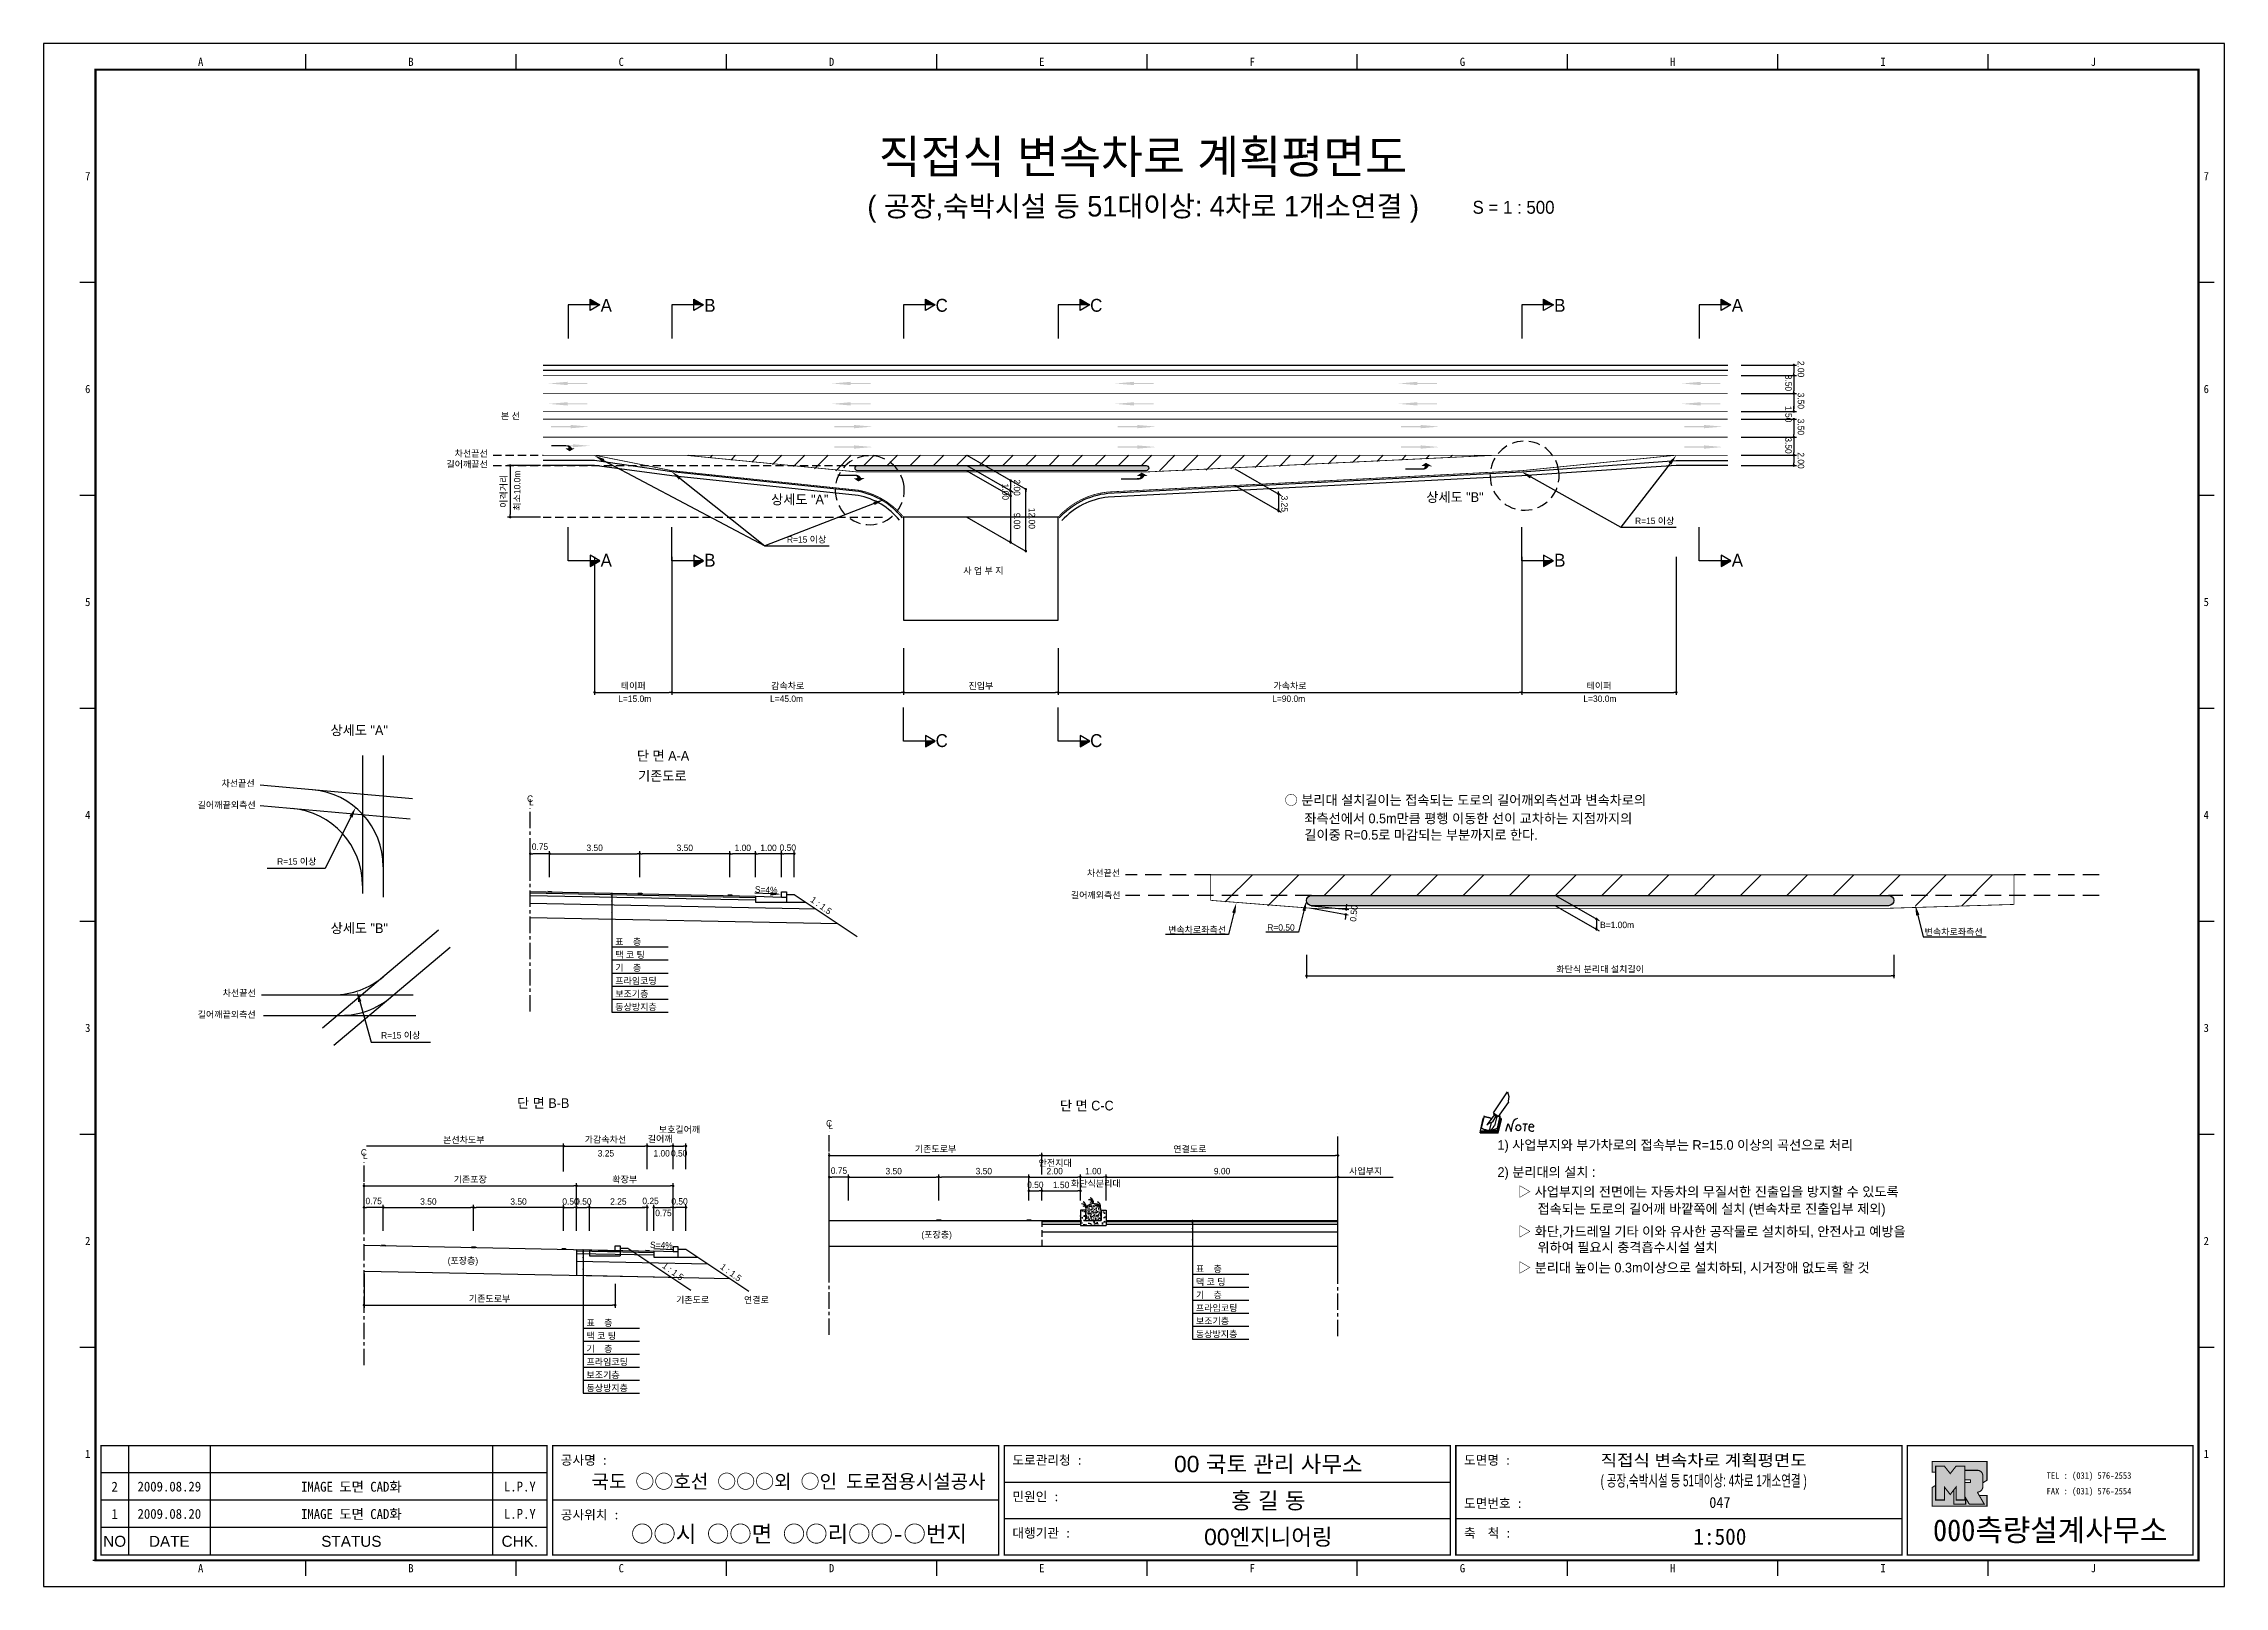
# Model space of a CAD drawing. Header units: millimetres. Extents: x 509 to 932, y 13 to 312.
import ezdxf
from ezdxf.enums import TextEntityAlignment as Align

# ---------------------------------------------------------------- set-up
doc = ezdxf.new("R2010")
doc.units = ezdxf.units.MM
doc.linetypes.add('CENTER', pattern=[50.8, 31.75, -6.35, 6.35, -6.35])
doc.linetypes.add('HIDDEN', pattern=[9.525, 6.35, -3.175])
for name, color, linetype in [('CC-GSTR-0004', 4, 'Continuous'), ('CM-LANE-0030', 30, 'Continuous'), ('CZ-DIMT-0002', 7, 'Continuous'), ('CZ-EXST-0002', 1, 'Continuous'), ('CZ-LIN1-0007', 7, 'Continuous'), ('CZ-LIN2-0003', 3, 'Continuous'), ('CZ-LINE-0001', 7, 'Continuous'), ('CZ-TEXT-BOX0', 7, 'Continuous'), ('TITLE', 7, 'Continuous')]:
    doc.layers.add(name, color=color, linetype=linetype)
doc.styles.add('견고딕', font='arial.ttf')
doc.styles.add('돋움', font='')
doc.styles.add('돋음체', font='')
doc.styles.get('돋움').set_extended_font_data('Dotum')
doc.styles.get('돋음체').set_extended_font_data('DotumChe')

msp = doc.modelspace()

# ---------------------------------------------------------------- texts
at = {"layer": 'CZ-DIMT-0002', "style": '돋움'}
for s, height, p in [('A', 2.5, (617.84, 261.69)), ('B', 2.5, (637.96, 261.69)), ('C', 2.5, (682.96, 261.69)), ('C', 2.5, (712.96, 261.69)), ('B', 2.5, (802.96, 261.69)), ('A', 2.5, (837.43, 261.69)), ('본 선', 1.25, (599.23, 240.23)), ('차선끝선', 1.25, (591.63, 232.94)), ('길어깨끝선', 1.25, (590.84, 230.84)), ('상세도 "A"', 1.875, (655.41, 224.01)), ('상세도 "B"', 1.875, (782.6, 224.47)), ('R=15 이상', 1.25, (821.38, 219.86)), ('R=15 이상', 1.25, (656.73, 216.26)), ('A', 2.5, (617.84, 212.23)), ('B', 2.5, (637.96, 212.23)), ('B', 2.5, (802.96, 212.23)), ('A', 2.5, (837.43, 212.23)), ('사 업 부 지', 1.25, (691.06, 210.19)), ('L=15.0m', 1.25, (623.37, 185.35)), ('L=45.0m', 1.25, (652.84, 185.35)), ('L=90.0m', 1.25, (750.32, 185.35)), ('L=30.0m', 1.25, (810.74, 185.35)), ('C', 2.5, (682.96, 177.22)), ('C', 2.5, (712.96, 177.22)), ('차선끝선', 1.25, (546.37, 168.92)), ('길어깨끝외측선', 1.25, (544.14, 164.72)), ('C', 1.25, (603.05, 165.95)), ('L', 1.25, (603.31, 165.29)), ('R=15 이상', 1.25, (557.75, 153.77)), ('차선끝선', 1.25, (714.38, 151.52)), ('차선끝선', 1.25, (546.6, 128.24)), ('길어깨끝외측선', 1.25, (544.15, 124.06)), ('R=15 이상', 1.25, (577.94, 120.03)), ('C', 1.25, (661.1, 102.95)), ('L', 1.25, (661.37, 102.55)), ('C', 1.25, (570.78, 97.31)), ('L', 1.25, (571.04, 96.66))]:
    msp.add_text(s, height=height, dxfattribs=at).set_placement(p, align=Align.MIDDLE_CENTER)
for s, rotation, p in [('2.00', 270, (849.15, 250.91)), ('3.50', 270, (846.72, 248.22)), ('1.50', 270, (846.72, 242.16)), ('3.50', 270, (849.15, 244.75)), ('3.50', 270, (849.15, 239.69)), ('3.50', 270, (846.72, 236.08)), ('2.00', 270, (849.15, 233.16)), ('최소10.0m', 90, (601.17, 221.84))]:
    msp.add_text(s, height=1.25, rotation=rotation, dxfattribs=at).set_placement(p)
for s, p in [('○ 분리대 설치길이는 접속되는 도로의 길어깨외측선과 변속차로의', (749.52, 165.68)), ('좌측선에서 0.5m만큼 평행 이동한 선이 교차하는 지점까지의', (753.37, 162.12)), ('길이중 R=0.5로 마감되는 부분까지로 한다.', (753.37, 158.93)), ('1) 사업부지와 부가차로의 접속부는 R=15.0 이상의 곡선으로 처리', (790.86, 98.75)), ('2) 분리대의 설치 :', (790.86, 93.49)), ('▷ 사업부지의 전면에는 자동차의 무질서한 진출입을 방지할 수 있도록', (794.84, 89.69)), ('접속되는 도로의 길어깨 바깥쪽에 설치 (변속차로 진출입부 제외)', (798.62, 86.36)), ('▷ 화단,가드레일 기타 이와 유사한 공작물로 설치하되, 안전사고 예방을', (794.84, 81.96)), ('위하여 필요시 충격흡수시설 설치', (798.62, 78.89)), ('▷ 분리대 높이는 0.3m이상으로 설치하되, 시거장애 없도록 할 것', (794.84, 74.95))]:
    msp.add_text(s, height=1.875, dxfattribs=at).set_placement(p, align=Align.MIDDLE_LEFT)
for s, rotation, p in [('S=4%', 357.7094, (648.89, 148.27)), ('1 : 1.5', 323.8881, (659.55, 145.23)), ('S=4%', 357.7094, (628.55, 79.31)), ('1 : 1.5', 323.8881, (630.79, 74.22)), ('1 : 1.5', 323.8881, (642.04, 74.02))]:
    msp.add_text(s, height=1.25, rotation=rotation, dxfattribs=at).set_placement(p, align=Align.MIDDLE_CENTER)
for s, p in [('길어깨외측선', (708.03, 146.61)), ('변속차로좌측선', (726.91, 139.89)), ('R=0.50', (746.17, 140.33)), ('B=1.00m', (810.78, 140.83)), ('변속차로좌측선', (873.78, 139.48)), ('표    층', (619.59, 137.57)), ('택 코 팅', (619.59, 135.04)), ('프라임코팅', (619.59, 129.97)), ('기    층', (619.59, 132.5)), ('보조기층', (619.59, 127.44)), ('동상방지층', (619.59, 124.91)), ('3.25', (616.19, 96.51)), ('1.00', (627, 96.51)), ('0.50', (630.4, 96.51)), ('안전지대', (701.77, 94.62)), ('사업부지', (762.05, 93.05)), ('화단식분리대', (708.04, 90.65)), ('(포장층)', (679.02, 80.74)), ('(포장층)', (587.05, 75.67)), ('표    층', (732.31, 74.08)), ('택 코 팅', (732.31, 71.55)), ('기존도로', (631.39, 68.07)), ('연결로', (644.58, 68.07)), ('프라임코팅', (732.31, 66.49)), ('기    층', (732.31, 69.02)), ('표    층', (614, 63.62)), ('보조기층', (732.31, 63.96)), ('기    층', (614, 58.56)), ('택 코 팅', (614, 61.09)), ('동상방지층', (732.31, 61.43)), ('프라임코팅', (614, 56.03)), ('보조기층', (614, 53.49)), ('동상방지층', (614, 50.96))]:
    msp.add_text(s, height=1.25, dxfattribs=at).set_placement(p)
at = {"layer": 'CZ-DIMT-0002', "char_height": 1.25, "attachment_point": 5, "style": '돋움'}
for s, insert, rotation in [('1.00', (695.32, 225.5), 270), ('\\A1;2.00', (697.58, 226.31), 270), ('3.25', (749.51, 223.18), 270), ('9.00', (697.58, 219.83), 270), ('12.00', (700.47, 220.34), 270), ('\\A1;0.50', (762.97, 143.68), 84.0289)]:
    msp.add_mtext(s, dxfattribs=dict(at, insert=insert, rotation=rotation))
at = {"layer": 'CZ-DIMT-0002', "insert": (590.19, 99.69), "char_height": 1.25, "attachment_point": 5, "style": '돋움'}
msp.add_mtext('본선차도부', dxfattribs=at)
at = {"layer": 'CZ-LINE-0001', "insert": (597.99, 225.6), "char_height": 1.25, "attachment_point": 5, "rotation": 90, "style": '돋움'}
msp.add_mtext('\\A1;이격거리', dxfattribs=at)
at = {"layer": 'CZ-LINE-0001', "char_height": 1.25, "attachment_point": 5, "style": '돋움'}
for s, insert in [('\\A1;테이퍼', (623.07, 187.78)), ('\\A1;감속차로', (653.07, 187.78)), ('\\A1;진입부', (690.57, 187.77)), ('\\A1;가속차로', (750.57, 187.78)), ('\\A1;테이퍼', (810.57, 187.78)), ('\\A1;0.75', (604.97, 156.63)), ('\\A1;3.50', (615.59, 156.41)), ('\\A1;3.50', (633.09, 156.41)), ('\\A1;1.00', (644.34, 156.41)), ('\\A1;1.00', (649.34, 156.41)), ('\\A1;0.50', (653.09, 156.43)), ('\\A1;화단식 분리대 설치길이', (810.79, 132.79)), ('\\A1;보호길어깨', (632.06, 101.67)), ('\\A1;가감속차선', (617.69, 99.75)), ('\\A1;길어깨', (628.31, 99.87)), ('\\A1;기존도로부', (681.77, 97.9)), ('\\A1;연결도로', (731.14, 97.89)), ('\\A1;0.75', (663.02, 93.77)), ('\\A1;3.50', (673.64, 93.67)), ('\\A1;3.50', (691.14, 93.67)), ('\\A1;2.00', (704.89, 93.67)), ('\\A1;1.00', (712.39, 93.67)), ('\\A1;9.00', (737.39, 93.67)), ('\\A1;기존포장', (591.44, 92)), ('\\A1;확장부', (621.44, 92)), ('\\A1;0.50', (701.14, 91.01)), ('\\A1;1.50', (706.14, 90.99)), ('\\A1;0.75', (572.69, 87.87)), ('\\A1;3.50', (583.31, 87.77)), ('\\A1;3.50', (600.81, 87.77)), ('\\A1;0.50', (610.9, 87.78)), ('\\A1;0.50', (613.4, 87.78)), ('\\A1;2.25', (620.19, 87.77)), ('\\A1;0.25', (626.44, 87.88)), ('\\A1;0.75', (628.94, 85.55)), ('\\A1;0.50', (632.06, 87.8)), ('\\A1;기존도로부', (595.19, 68.86))]:
    msp.add_mtext(s, dxfattribs=dict(at, insert=insert))
at = {"layer": 'CZ-TEXT-BOX0', "style": '돋움'}
for s, p in [('상세도 "A"', (569.88, 179.23)), ('단 면 A-A', (628.87, 174.27)), ('기존도로', (628.73, 170.37)), ('상세도 "B"', (569.9, 140.81)), ('단 면 B-B', (605.6, 106.88)), ('단 면 C-C', (711.13, 106.39))]:
    msp.add_text(s, height=1.875, dxfattribs=at).set_placement(p, align=Align.MIDDLE_CENTER)
at = {"layer": 'TITLE', "color": 3, "linetype": 'Continuous', "style": '돋음체'}
for s, p in [('A', (539.1, 308.94)), ('B', (579.93, 308.94)), ('C', (620.75, 308.94)), ('D', (661.58, 308.94)), ('E', (702.4, 308.94)), ('F', (743.23, 308.94)), ('G', (784.05, 308.94)), ('H', (824.88, 308.94)), ('I', (865.7, 308.94)), ('J', (906.53, 308.94)), ('7', (517.18, 286.77)), ('7', (928.45, 286.77)), ('6', (517.18, 245.44)), ('6', (928.45, 245.44)), ('5', (517.18, 204.11)), ('5', (928.45, 204.11)), ('4', (517.18, 162.79)), ('4', (928.45, 162.79)), ('3', (517.18, 121.46)), ('3', (928.45, 121.46)), ('2', (517.18, 80.13)), ('2', (928.45, 80.13)), ('1', (517.18, 38.8)), ('1', (928.45, 38.8)), ('A', (539.1, 16.62)), ('B', (579.93, 16.62)), ('C', (620.75, 16.62)), ('D', (661.58, 16.62)), ('E', (702.4, 16.62)), ('F', (743.23, 16.62)), ('G', (784.05, 16.62)), ('H', (824.88, 16.62)), ('I', (865.7, 16.62)), ('J', (906.53, 16.62))]:
    msp.add_text(s, height=1.59, dxfattribs=at).set_placement(p, align=Align.MIDDLE)
at = {"layer": 'TITLE', "style": '돋움'}
for s, height, p in [('직접식 변속차로 계획평면도', 6.5, (722.03, 290.55)), ('( 공장,숙박시설 등 51대이상: 4차로 1개소연결 )', 4, (722.07, 280.93))]:
    msp.add_text(s, height=height, dxfattribs=at).set_placement(p, align=Align.MIDDLE_CENTER)
msp.add_text('S = 1 : 500', height=2.5, dxfattribs=at).set_placement((786.02, 280.71), align=Align.MIDDLE_LEFT)
at = {"layer": 'TITLE', "style": '돋음체'}
for s, p in [('공사명 : ', (609.02, 36.7)), ('도로관리청 :', (696.69, 36.7)), ('도면명 :', (784.36, 36.7)), ('민원인 :', (696.69, 29.62)), ('도면번호 :', (784.36, 28.31)), ('공사위치 :', (609.02, 26.09)), ('대행기관 :', (696.69, 22.55)), ('축  척 :', (784.36, 22.55))]:
    msp.add_text(s, height=1.804, dxfattribs=at).set_placement(p)
at = {"layer": 'TITLE', "color": 7, "linetype": 'Continuous'}
for s, height, style, p in [('00 국토 관리 사무소', 3.1832, '견고딕', (746.36, 36.87)), ('국도 ○○호선 ○○○외 ○인 도로점용시설공사', 2.7, '돋음체', (653.23, 33.49)), ('홍 길 동', 3.183, '견고딕', (746.36, 29.8)), ('○○시 ○○면 ○○리○○-○번지', 3.1832, '돋음체', (655.26, 23.32)), ('00엔지니어링', 3.183, '견고딕', (746.36, 22.73))]:
    msp.add_text(s, height=height, dxfattribs=dict(at, style=style)).set_placement(p, align=Align.MIDDLE)
at = {"layer": 'TITLE', "style": '돋움'}
for s, width, p, p2 in [('직접식 변속차로 계획평면도', 1.010039, (810.89, 36.45), (850.89, 36.45)), ('( 공장,숙박시설 등 51대이상: 4차로 1개소연결 )', 0.586912, (810.89, 32.49), (850.89, 32.49))]:
    msp.add_text(s, height=2.25, dxfattribs=dict(at, width=width)).set_placement(p, p2, align=Align.FIT)
at = {"layer": 'TITLE', "color": 180, "style": '돋음체'}
for s, p in [('TEL : (031) 576-2553', (897.46, 33.97)), ('FAX : (031) 576-2554', (897.46, 30.94))]:
    msp.add_text(s, height=1.2733, dxfattribs=at).set_placement(p)
at = {"layer": 'TITLE', "color": 1, "linetype": 'Continuous', "style": '돋음체'}
msp.add_text('2', height=1.91, dxfattribs=at).set_placement((522.41, 32.45), align=Align.MIDDLE)
at = {"layer": 'TITLE', "linetype": 'Continuous'}
for s, height, style, p in [('2009.08.29', 1.91, '돋음체', (533.02, 32.45)), ('L.P.Y', 1.91, '돋음체', (601.06, 32.45)), ('047', 2.122, '돋음체', (834.03, 29.37)), ('1', 1.91, '돋음체', (522.41, 27.15)), ('2009.08.20', 1.91, '돋음체', (533.02, 27.15)), ('L.P.Y', 1.91, '돋음체', (601.06, 27.15)), ('NO', 2.122, '견고딕', (522.41, 21.84)), ('DATE', 2.122, '견고딕', (533.02, 21.84)), ('STATUS', 2.122, '견고딕', (568.36, 21.84)), ('CHK.', 2.122, '견고딕', (601.06, 21.84)), ('1:500', 3.183, '돋음체', (834.03, 22.73))]:
    msp.add_text(s, height=height, dxfattribs=dict(at, style=style)).set_placement(p, align=Align.MIDDLE)
at = {"layer": 'TITLE', "style": '돋음체'}
for p in [(568.36, 32.45), (568.36, 27.15)]:
    msp.add_text('IMAGE 도면 CAD화', height=1.9099, dxfattribs=at).set_placement(p, align=Align.MIDDLE)
at = {"layer": 'TITLE', "color": 180, "style": '돋음체'}
msp.add_text('000측량설계사무소', height=4.244, dxfattribs=at).set_placement((898.16, 21.88), align=Align.CENTER)

# ---------------------------------------------------------------- blocks, each defined once
blk = doc.blocks.new('note')
for p, q in [((0.85, 3.5), (3.53, 7.57)), ((1.8, 2.79), (3.74, 5.46)), ((3.53, 7.57), (3.8, 6.64)), ((3.8, 6.64), (3.69, 5.72)), ((3.69, 5.72), (3.74, 5.46)), ((-1.24, 2.36), (-1.77, 0)), ((-1.77, 0), (1.77, 0)), ((-1.77, 0), (-1.77, -0.3)), ((-1.53, 0.52), (-1.55, 0.54)), ((-1.01, 2.9), (-1.53, 0.52)), ((-1.48, 0.48), (-1.53, 0.52)), ((-1.43, 0.44), (-1.48, 0.48)), ((-1.38, 0.41), (-1.43, 0.44)), ((-1.33, 0.4), (-1.38, 0.41)), ((-1.27, 0.37), (-1.33, 0.4)), ((-1.22, 0.35), (-1.27, 0.37)), ((-1.13, 2.36), (-1.24, 2.36)), ((-1.17, 0.33), (-1.22, 0.35)), ((-1.12, 0.32), (-1.17, 0.33)), ((-1.02, 0.25), (-1.12, 0.32)), ((-0.97, 0.22), (-1.02, 0.25)), ((-1, 2.9), (-1.01, 2.9)), ((-0.98, 2.85), (-1, 2.9)), ((-0.95, 2.8), (-0.98, 2.85)), ((-0.93, 0.21), (-0.97, 0.22)), ((-0.9, 2.75), (-0.95, 2.8)), ((-0.88, 0.19), (-0.93, 0.21)), ((-0.85, 2.72), (-0.9, 2.75)), ((-0.8, 0.18), (-0.88, 0.19)), ((-0.79, 2.69), (-0.85, 2.72)), ((-0.75, 0.17), (-0.8, 0.18)), ((-0.74, 2.68), (-0.79, 2.69)), ((-0.7, 0.16), (-0.75, 0.17)), ((-0.69, 2.65), (-0.74, 2.68)), ((-0.64, 0.15), (-0.7, 0.16)), ((-0.64, 2.65), (-0.69, 2.65)), ((-0.59, 2.63), (-0.64, 2.65)), ((-0.58, 0.14), (-0.64, 0.15)), ((-0.54, 2.62), (-0.59, 2.63)), ((-0.53, 0.13), (-0.58, 0.14)), ((-0.48, 2.61), (-0.54, 2.62)), ((-0.48, 0.12), (-0.53, 0.13)), ((-0.43, 2.61), (-0.48, 2.61)), ((-0.43, 0.11), (-0.48, 0.12)), ((0.75, 2.77), (-0.46, 1.16)), ((0.37, 2.24), (-0.46, 1.16)), ((-0.46, 1.16), (-0.08, 1.47)), ((-0.38, 2.59), (-0.43, 2.61)), ((-0.38, 0.08), (-0.43, 0.11)), ((-0.33, 2.59), (-0.38, 2.59)), ((-0.29, 0.06), (-0.38, 0.08)), ((-0.27, 2.58), (-0.33, 2.59)), ((-0.23, 0.05), (-0.29, 0.06)), ((-0.22, 2.57), (-0.27, 2.58)), ((-0.16, 0.04), (-0.23, 0.05)), ((-0.17, 2.56), (-0.22, 2.57)), ((-0.12, 2.55), (-0.17, 2.56)), ((-0.11, 0.03), (-0.16, 0.04)), ((-0.07, 2.53), (-0.12, 2.55)), ((-0.04, 0.02), (-0.11, 0.03)), ((-0.08, 1.47), (0.72, 1.75)), ((-0.01, 2.51), (-0.07, 2.53)), ((-0.05, -0.3), (-0.05, 0)), ((0, 0), (-0.04, 0.02)), ((0.04, 2.5), (-0.01, 2.51)), ((0.37, 1.63), (0, 0)), ((0, 0), (1.6, 0.53)), ((0, 0), (1.65, 0.18)), ((0, 0.01), (0.06, 0.04)), ((0, -0.3), (0, 0)), ((0.09, 2.48), (0.04, 2.5)), ((0.05, -0.3), (0.05, 0)), ((0.06, 0.04), (0.11, 0.07)), ((0.14, 2.48), (0.09, 2.48)), ((0.11, 0.07), (0.16, 0.09)), ((0.2, 2.47), (0.14, 2.48)), ((0.16, 0.09), (0.21, 0.12)), ((0.26, 2.43), (0.18, 2.46)), ((0.21, 0.12), (0.27, 0.14)), ((0.34, 2.4), (0.26, 2.43)), ((0.27, 0.14), (0.36, 0.19)), ((0.45, 2.37), (0.34, 2.4)), ((0.36, 0.19), (0.41, 0.22)), ((0.41, 0.22), (0.46, 0.27)), ((0.46, 0.27), (0.51, 0.3)), ((0.51, 0.3), (0.56, 0.34)), ((0.56, 0.34), (0.6, 0.4)), ((0.6, 0.4), (0.64, 0.45)), ((0.64, 0.45), (0.67, 0.51)), ((0.67, 0.51), (0.74, 0.58)), ((0.72, 1.75), (1.16, 2.53)), ((0.74, 0.58), (0.79, 0.63)), ((1, 3.1), (0.75, 2.77)), ((0.79, 0.63), (0.83, 0.68)), ((0.83, 0.68), (0.86, 0.73)), ((0.85, 3.5), (1.8, 2.79)), ((1, 3.4), (0.85, 3.21)), ((0.85, 3.21), (1.52, 2.71)), ((0.86, 0.73), (0.89, 0.79)), ((0.89, 0.84), (0.92, 0.89)), ((0.89, 0.79), (0.89, 0.84)), ((0.92, 0.89), (0.96, 0.95)), ((0.96, 0.95), (1.01, 0.97)), ((1.47, 2.74), (1.01, 0.97)), ((1.16, 2.53), (1.37, 2.82)), ((2.13, 2.84), (1.44, 2.63)), ((1.52, 2.71), (1.66, 2.9)), ((1.6, 0.53), (2.13, 2.84)), ((1.65, 0.18), (2.19, 2.48)), ((1.77, 0), (2.3, 2.36)), ((1.77, -0.3), (2.3, 2.07)), ((1.77, -0.38), (2.3, 1.99)), ((1.77, -0.44), (2.3, 1.93)), ((1.77, 0), (1.77, -0.3)), ((2.19, 2.48), (2.04, 2.47)), ((2.3, 2.36), (2.16, 2.36)), ((2.3, 2.36), (2.3, 2.07)), ((3.21, -0.08), (3.68, 1.4)), ((3.68, 1.4), (4.26, -0.14)), ((4.26, -0.14), (4.56, 1.44)), ((6.55, 1.34), (7.46, 1.34)), ((7.01, 1.34), (6.87, -0.11)), ((7.71, 0.77), (7.71, 0.55)), ((7.71, 0.77), (8.67, 0.77)), ((-1.77, -0.3), (1.77, -0.3)), ((-1.77, -0.43), (-1.77, -0.3)), ((-1.77, -0.37), (1.77, -0.37)), ((-1.77, -0.43), (1.77, -0.43))]:
    blk.add_line(p, q)
for centre, major_axis, start_param, end_param in [((0.4, 2.31), (0.0702, 0.0702), 3.283946, 6.425539), ((5.68, 1.23), (-0.806, 0.806), -0.591174, 0.597824), ((5.66, 0.58), (-0.378, 0.378), 3.926991, 10.210176), ((8.3, 0.49), (0.422, 0.422), 2.265602, 4.634911), ((8.19, 0.77), (-0.342, 0.342), 3.926991, 7.068583)]:
    blk.add_ellipse(centre, major_axis=major_axis, ratio=1, start_param=start_param, end_param=end_param)
blk = doc.blocks.new('_Dot')
at = {"color": 0, "linetype": 'ByBlock', "lineweight": -2}
blk.add_line((-0.5, 0), (-1, 0), dxfattribs=at)
at = {"color": 0, "linetype": 'ByBlock', "const_width": 0.5}
blk.add_lwpolyline([(-0.25, 0, 1), (0.25, 0, 1)], format="xyb", close=True, dxfattribs=at)

# ---------------------------------------------------------------- hatches: boundary and pattern name
at = {"layer": 'CM-LANE-0030'}
h = msp.add_hatch(dxfattribs=at)
h.set_pattern_fill('ANSI31', color=256, style=0)
h.set_pattern_definition([(45, (510.317, 472.6646), (-2.245064, 2.245064), [])])
h.paths.add_polyline_path([(790.63, 232.6), (633.13, 232.6), (661.81, 229.6), (666.64, 229.6, -1), (666.64, 230.6), (722.65, 230.6, -1), (722.65, 229.6), (732.38, 229.6)])
at = {"layer": 'CZ-EXST-0002'}
h = msp.add_hatch(dxfattribs=at)
h.set_pattern_fill('AR-CONC', color=256, scale=0.01, style=0)
h.set_pattern_definition([(50, (-398.2255, 3566.9649), (1.8218467, -0.15939086), [0.1905, -2.0955]), (355, (-398.2255, 3566.9649), (-0.3524283, 1.9105664), [0.1524, -1.6764]), (100.451, (-398.0737, 3566.9516), (1.469425, 1.7511669), [0.1619, -1.7809]), (46.1842, (-398.2255, 3567.4729), (2.7107904, -0.4204233), [0.28575, -3.14325]), (96.6356, (-397.9996, 3567.4379), (2.3740423, 2.4742556), [0.24285, -2.67135]), (351.184, (-398.2255, 3567.473), (2.374046, 2.4742512), [0.2286, -2.5146]), (21, (-397.9715, 3567.3459), (1.5161488, -1.0226552), [0.1905, -2.0955]), (326, (-397.9715, 3567.3459), (0.6180203, 1.8418797), [0.1524, -1.6764]), (71.4514, (-397.8452, 3567.2607), (2.1341649, 0.8192286), [0.1619, -1.7809]), (37.5, (-398.22554, 3566.9649), (0.03088603, 0.84555039), [0, -1.65608, 0, -1.7018, 0, -1.68275]), (7.5, (-398.2255, 3566.9649), (0.66819663, 1.00180575), [0, -0.97028, 0, -1.61798, 0, -0.64135]), (327.5, (-398.79196, 3566.9649), (1.35590595, -0.05728744), [0, -0.635, 0, -1.9812, 0, -2.6289]), (317.5, (-399.046, 3566.9649), (1.4812918, 0.2542649), [0, -0.8255, 0, -1.31572, 0, -1.8669])])
h.paths.add_polyline_path([(714.89, 83.12), (714.89, 86.12), (713.89, 86.12), (713.89, 84.12), (710.89, 84.12), (710.89, 86.12), (709.89, 86.12), (709.89, 83.12)])
h = msp.add_hatch(dxfattribs=at)
h.set_pattern_fill('AR-SAND', color=256, scale=0.01, style=0)
h.set_pattern_definition([(37.5, (-398.22554, 3566.9649), (-0.016000313, 0.489413237), [0, -0.38608, 0, -0.4318, 0, -0.41275]), (7.5, (-398.22554, 3566.9649), (0.44952328, 0.7168251), [0, -0.20828, 0, -0.34798, 0, -0.13335]), (327.5, (-398.53796, 3566.9649), (0.79099237, 0.001437185), [0, -0.127, 0, -0.4572, 0, -0.5969]), (317.5, (-398.53796, 3566.9649), (0.76355645, 0.22292932), [0, -0.0635, 0, -0.29972, 0, -0.3429])])
edge = h.paths.add_edge_path()
edge.add_ellipse((712.39, 86.12), major_axis=(-1.5, 0), ratio=0.829212, start_angle=180, end_angle=360)
edge.add_line((710.89, 86.12), (710.89, 84.12))
edge.add_line((710.89, 84.12), (713.89, 84.12))
edge.add_line((713.89, 84.12), (713.89, 86.12))
at = {"layer": 'CZ-LIN1-0007'}
for points in [[(610.32, 246.85), (610.32, 246.63), (614.14, 246.63), (614.14, 246.42), (610.32, 246.42), (610.32, 246.2), (606.67, 246.52)], [(665.32, 246.85), (665.32, 246.63), (669.14, 246.63), (669.14, 246.42), (665.32, 246.42), (665.32, 246.2), (661.67, 246.52)], [(720.32, 246.85), (720.32, 246.63), (724.14, 246.63), (724.14, 246.42), (720.32, 246.42), (720.32, 246.2), (716.67, 246.52)], [(775.32, 246.85), (775.32, 246.63), (779.14, 246.63), (779.14, 246.42), (775.32, 246.42), (775.32, 246.2), (771.67, 246.52)], [(830.32, 246.85), (830.32, 246.63), (834.14, 246.63), (834.14, 246.42), (830.32, 246.42), (830.32, 246.2), (826.67, 246.52)], [(610.32, 242.89), (610.32, 242.67), (614.14, 242.67), (614.14, 242.46), (610.32, 242.46), (610.32, 242.24), (606.67, 242.57)], [(665.32, 242.89), (665.32, 242.67), (669.14, 242.67), (669.14, 242.46), (665.32, 242.46), (665.32, 242.24), (661.67, 242.57)], [(720.32, 242.89), (720.32, 242.67), (724.14, 242.67), (724.14, 242.46), (720.32, 242.46), (720.32, 242.24), (716.67, 242.57)], [(775.32, 242.89), (775.32, 242.67), (779.14, 242.67), (779.14, 242.46), (775.32, 242.46), (775.32, 242.24), (771.67, 242.57)], [(830.32, 242.89), (830.32, 242.67), (834.14, 242.67), (834.14, 242.46), (830.32, 242.46), (830.32, 242.24), (826.67, 242.57)], [(610.93, 238.47), (610.93, 238.26), (607.1, 238.26), (607.1, 238.04), (610.93, 238.04), (610.93, 237.83), (614.58, 238.15)], [(665.93, 238.47), (665.93, 238.26), (662.1, 238.26), (662.1, 238.04), (665.93, 238.04), (665.93, 237.83), (669.58, 238.15)], [(720.93, 238.47), (720.93, 238.26), (717.1, 238.26), (717.1, 238.04), (720.93, 238.04), (720.93, 237.83), (724.58, 238.15)], [(775.93, 238.47), (775.93, 238.26), (772.1, 238.26), (772.1, 238.04), (775.93, 238.04), (775.93, 237.83), (779.58, 238.15)], [(830.93, 238.47), (830.93, 238.26), (827.1, 238.26), (827.1, 238.04), (830.93, 238.04), (830.93, 237.83), (834.58, 238.15)], [(610.28, 234.55, -0.267976), (611.19, 233.94), (611.75, 233.95), (610.71, 233.37), (609.88, 233.94), (610.49, 233.94, 0.504994), (610.22, 234.31), (607.17, 234.33), (607.17, 234.57)], [(611.41, 234.72), (611.41, 234.53), (607.99, 234.53), (607.99, 234.34), (611.41, 234.34), (611.41, 234.15), (614.69, 234.43)], [(665.93, 234.51), (665.93, 234.3), (662.1, 234.3), (662.1, 234.08), (665.93, 234.08), (665.93, 233.87), (669.58, 234.19)], [(720.93, 234.51), (720.93, 234.3), (717.1, 234.3), (717.1, 234.08), (720.93, 234.08), (720.93, 233.87), (724.58, 234.19)], [(775.93, 234.51), (775.93, 234.3), (772.1, 234.3), (772.1, 234.08), (775.93, 234.08), (775.93, 233.87), (779.58, 234.19)], [(830.93, 234.51), (830.93, 234.3), (827.1, 234.3), (827.1, 234.08), (830.93, 234.08), (830.93, 233.87), (834.58, 234.19)], [(666.31, 228.84, -0.267976), (667.34, 228.15), (667.97, 228.15), (666.8, 227.5), (665.85, 228.14), (666.55, 228.15, 0.504994), (666.24, 228.57), (662.77, 228.59), (662.78, 228.86)], [(721.3, 227.88, 0.267976), (722.33, 228.57), (722.96, 228.57), (721.79, 229.23), (720.84, 228.58), (721.53, 228.57, -0.504994), (721.23, 228.15), (717.76, 228.13), (717.76, 227.86)], [(776.47, 229.79, 0.267976), (777.5, 230.48), (778.13, 230.47), (776.96, 231.13), (776.02, 230.48), (776.71, 230.48, -0.504994), (776.4, 230.06), (772.94, 230.04), (772.94, 229.77)], [(607.22, 147.84), (607.22, 147.96), (606.47, 147.98), (606.47, 147.85)], [(624.72, 147.49), (624.72, 147.61), (623.97, 147.63), (623.97, 147.5)], [(642.22, 147.14), (642.22, 147.26), (641.47, 147.28), (641.47, 147.15)], [(682.77, 84.12), (682.77, 84.24), (682.02, 84.24), (682.02, 84.12)], [(700.27, 84.12), (700.27, 84.24), (699.52, 84.24), (699.52, 84.12)], [(574.94, 79.2), (574.94, 79.33), (574.19, 79.34), (574.19, 79.22)], [(592.44, 78.85), (592.44, 78.98), (591.69, 78.99), (591.69, 78.87)], [(609.94, 78.5), (609.94, 78.63), (609.19, 78.64), (609.19, 78.52)], [(626.19, 78.18), (626.19, 78.3), (625.44, 78.32), (625.44, 78.19)]]:
    msp.add_hatch(color=256, dxfattribs=at).paths.add_polyline_path(points)
at = {"layer": 'CZ-LIN2-0003'}
h = msp.add_hatch(dxfattribs=at)
h.set_pattern_fill('CROSS', color=256, scale=0.075, style=0)
h.set_pattern_definition([(0, (510.31703, 472.66456), (0.47625, 0.47625), [0.238125, -0.714375]), (90, (510.4361, 472.5455), (-0.47625, 0.47625), [0.238125, -0.714375])])
h.paths.add_polyline_path([(722.65, 230.6), (666.64, 230.6, 1), (666.64, 229.6), (722.65, 229.6, 1)])
h = msp.add_hatch(dxfattribs=at)
h.set_pattern_fill('CROSS', color=256, scale=0.15, style=0)
h.set_pattern_definition([(0, (442.1291, 631.3113), (0.9525, 0.9525), [0.47625, -1.42875]), (90, (442.3672, 631.0732), (-0.9525, 0.9525), [0.47625, -1.42875])])
h.paths.add_polyline_path([(866.79, 147.18), (754.78, 147.18, 1), (754.78, 145.18), (866.79, 145.18, 1)])
at = {"layer": 'CZ-LINE-0001'}
for points in [[(614.69, 262.87), (614.69, 261.77), (616.59, 261.77)], [(634.81, 262.87), (634.81, 261.77), (636.71, 261.77)], [(679.81, 262.87), (679.81, 261.77), (681.71, 261.77)], [(709.81, 262.87), (709.81, 261.77), (711.71, 261.77)], [(799.81, 262.87), (799.81, 261.77), (801.71, 261.77)], [(834.27, 262.87), (834.27, 261.77), (836.18, 261.77)], [(616.59, 212.1), (614.69, 212.1), (614.69, 211)], [(636.71, 212.1), (634.81, 212.1), (634.81, 211)], [(801.71, 212.1), (799.81, 212.1), (799.81, 211)], [(836.18, 212.1), (834.27, 212.1), (834.27, 211)], [(681.71, 177.09), (679.81, 177.09), (679.81, 175.99)], [(711.71, 177.09), (709.81, 177.09), (709.81, 175.99)]]:
    msp.add_hatch(color=256, dxfattribs=at).paths.add_polyline_path(points)
at = {"layer": 'TITLE', "ltscale": 150}
h = msp.add_hatch(color=8, dxfattribs=at)
edge = h.paths.add_edge_path()
edge.add_line((885.89, 37.33), (875.22, 37.33))
edge.add_line((875.22, 37.33), (875.22, 35.25))
edge.add_line((875.22, 35.25), (875.93, 35.25))
edge.add_line((875.93, 35.25), (875.93, 36.42))
edge.add_line((875.93, 36.42), (877.62, 36.42))
edge.add_line((877.62, 36.42), (878.75, 34.97))
edge.add_line((878.75, 34.97), (879.88, 36.42))
edge.add_line((879.88, 36.42), (881.57, 36.42))
edge.add_line((881.57, 36.42), (881.57, 35.62))
edge.add_line((881.57, 35.62), (884.01, 35.62))
edge.add_arc((884.01, 34.55), 1.07, 0, 90, ccw=False)
edge.add_line((885.08, 34.55), (885.08, 33.19))
edge.add_line((885.08, 33.19), (885.89, 33.69))
edge.add_line((885.89, 33.69), (885.89, 37.33))
h.paths.add_polyline_path([(879.43, 31.8), (878.75, 30.92), (877.62, 32.37), (877.62, 29.86), (875.93, 29.86), (875.93, 32.71), (875.22, 32.27), (875.22, 28.64), (885.89, 28.64), (885.89, 30.72), (884.39, 30.72), (885.35, 29.06), (882.44, 29.06), (881.74, 30.27), (881.74, 29.06), (879.43, 29.06)])
msp.add_hatch(color=5, dxfattribs=at).paths.add_polyline_path([(881.57, 36.42), (879.88, 36.42), (878.75, 34.97), (877.62, 36.42), (875.93, 36.42), (875.93, 29.86), (877.62, 29.86), (877.62, 32.37), (878.75, 30.92), (879.88, 32.37), (879.88, 29.86), (881.57, 29.86)])
h = msp.add_hatch(color=161, dxfattribs=at)
edge = h.paths.add_edge_path()
edge.add_arc((884.01, 34.55), 1.07, 360, 450)
edge.add_line((884.01, 35.62), (881.57, 35.62))
edge.add_line((881.57, 35.62), (881.57, 33.77))
edge.add_line((881.57, 33.77), (882.57, 33.77))
edge.add_arc((882.57, 33.66), 0.113, 0, 90, ccw=False)
edge.add_line((882.68, 33.66), (882.68, 33.35))
edge.add_arc((882.57, 33.35), 0.113, 270, 360, ccw=False)
edge.add_line((882.57, 33.23), (881.57, 33.23))
edge.add_line((881.57, 33.23), (881.57, 29.86))
edge.add_line((881.57, 29.86), (879.88, 29.86))
edge.add_line((879.88, 29.86), (879.88, 32.37))
edge.add_line((879.88, 32.37), (879.43, 31.8))
edge.add_line((879.43, 31.8), (879.43, 29.06))
edge.add_line((879.43, 29.06), (881.74, 29.06))
edge.add_line((881.74, 29.06), (881.74, 30.27))
edge.add_line((881.74, 30.27), (882.44, 29.06))
edge.add_line((882.44, 29.06), (885.35, 29.06))
edge.add_line((885.35, 29.06), (884.01, 31.38))
edge.add_arc((884.01, 32.45), 1.07, 270, 360)
edge.add_line((885.08, 32.45), (885.08, 34.55))

# ---------------------------------------------------------------- linework, layer by layer
at = {"color": 0, "linetype": 'ByBlock', "lineweight": -2}
for p, q in [((848.39, 249.85), (848.39, 249.6)), ((848.39, 248.35), (848.39, 248.6)), ((848.39, 247.85), (848.39, 247.6)), ((848.39, 244.85), (848.39, 245.1)), ((848.39, 244.35), (848.39, 244.1)), ((848.39, 241.35), (848.39, 241.6)), ((848.39, 241.35), (848.39, 241.6)), ((848.39, 239.35), (848.39, 239.1)), ((848.39, 239.35), (848.39, 239.1)), ((848.39, 236.35), (848.39, 236.6)), ((848.39, 235.85), (848.39, 235.6)), ((848.39, 232.85), (848.39, 233.1)), ((848.39, 232.35), (848.39, 232.1)), ((848.39, 230.85), (848.39, 231.1)), ((696.33, 227.44), (696.33, 227.19)), ((696.33, 225.94), (696.33, 226.19)), ((696.33, 225.44), (696.33, 225.19)), ((696.33, 224.94), (696.33, 225.19)), ((699.29, 225.74), (699.29, 225.49)), ((748.35, 225.33), (748.35, 225.58)), ((748.35, 224.83), (748.35, 224.58)), ((748.35, 222.08), (748.35, 222.33)), ((696.33, 215.94), (696.33, 216.19)), ((699.29, 214.24), (699.29, 214.49)), ((761.53, 144.72), (761.56, 144.97)), ((761.38, 143.23), (761.35, 142.98)), ((810.08, 142.35), (810.08, 142.1)), ((810.08, 140.85), (810.08, 141.1)), ((609.31, 98.55), (609.06, 98.55)), ((760.14, 92.53), (760.39, 92.53))]:
    msp.add_line(p, q, dxfattribs=at)
at = {"color": 0, "linetype": 'ByBlock', "const_width": 0.25}
for points in [[(848.39, 249.97, 1), (848.39, 250.22, 1)], [(848.39, 248.22, 1), (848.39, 247.97, 1)], [(848.39, 247.97, 1), (848.39, 248.22, 1)], [(848.39, 244.72, 1), (848.39, 244.47, 1)], [(848.39, 244.47, 1), (848.39, 244.72, 1)], [(848.39, 241.22, 1), (848.39, 240.97, 1)], [(848.39, 241.22, 1), (848.39, 240.97, 1)], [(848.39, 239.47, 1), (848.39, 239.72, 1)], [(848.39, 239.47, 1), (848.39, 239.72, 1)], [(848.39, 236.22, 1), (848.39, 235.97, 1)], [(848.39, 235.97, 1), (848.39, 236.22, 1)], [(848.39, 232.47, 1), (848.39, 232.72, 1)], [(848.39, 232.72, 1), (848.39, 232.47, 1)], [(848.39, 230.72, 1), (848.39, 230.47, 1)], [(696.33, 227.57, 1), (696.33, 227.82, 1)], [(696.33, 225.57, 1), (696.33, 225.82, 1)], [(696.33, 225.82, 1), (696.33, 225.57, 1)], [(696.33, 224.82, 1), (696.33, 224.57, 1)], [(699.29, 225.86, 1), (699.29, 226.11, 1)], [(748.35, 225.2, 1), (748.35, 224.95, 1)], [(748.35, 224.95, 1), (748.35, 225.2, 1)], [(748.35, 221.95, 1), (748.35, 221.7, 1)], [(696.33, 215.82, 1), (696.33, 215.57, 1)], [(699.29, 214.11, 1), (699.29, 213.86, 1)], [(761.52, 144.6, 1), (761.49, 144.35, 1)], [(761.39, 143.35, 1), (761.41, 143.6, 1)], [(810.08, 142.47, 1), (810.08, 142.72, 1)], [(810.08, 140.72, 1), (810.08, 140.47, 1)], [(609.44, 98.55, 1), (609.69, 98.55, 1)], [(760.02, 92.53, 1), (759.77, 92.53, 1)]]:
    msp.add_lwpolyline(points, format="xyb", close=True, dxfattribs=at)
at = {"layer": 'CC-GSTR-0004'}
for p, q in [((646.84, 147.05), (651.84, 146.85)), ((646.84, 147.05), (646.84, 145.85)), ((646.84, 145.85), (652.84, 145.85)), ((651.84, 147.85), (652.84, 147.85)), ((651.84, 146.85), (651.84, 147.85)), ((651.84, 146.85), (652.84, 146.85)), ((652.84, 147.85), (652.84, 145.85))]:
    msp.add_line(p, q, dxfattribs=at)
for points in [[(605.57, 250.1), (835.57, 250.1)], [(605.57, 249.1), (835.57, 249.1)], [(631.81, 78.01), (630.81, 78.01), (627.06, 78.16), (627.06, 77.01), (631.81, 77.01), (631.81, 79.01), (630.81, 79.01), (630.81, 78.01)]]:
    msp.add_lwpolyline(points, dxfattribs=at)
for points in [[(675.37, 220.44, 0.173179), (666.87, 225.55), (630.57, 229.35), (615.57, 231.6), (605.57, 231.6)], [(674.79, 219.97, 0.172539), (666.76, 224.81), (630.57, 228.59), (615.57, 230.6), (605.57, 230.6)], [(705.75, 220.43, -0.185887), (715.22, 225.21), (795.57, 229.35), (825.57, 231.6), (835.57, 231.6)], [(835.57, 230.6), (825.57, 230.6), (795.57, 228.6), (715.27, 224.46, 0.185554), (706.31, 219.93)]]:
    msp.add_lwpolyline(points, format="xyb", dxfattribs=at)
at = {"layer": 'CM-LANE-0030'}
for p, q in [((738.02, 145.92), (743.28, 151.18)), ((746.26, 145.18), (752.26, 151.18)), ((757.24, 147.18), (761.24, 151.18)), ((766.22, 147.18), (770.22, 151.18)), ((775.2, 147.18), (779.2, 151.18)), ((784.18, 147.18), (788.18, 151.18)), ((793.16, 147.18), (797.16, 151.18)), ((802.14, 147.18), (806.14, 151.18)), ((811.12, 147.18), (815.12, 151.18)), ((820.1, 147.18), (824.1, 151.18)), ((829.08, 147.18), (833.08, 151.18)), ((838.06, 147.18), (842.06, 151.18)), ((847.04, 147.18), (851.04, 151.18)), ((856.03, 147.18), (860.03, 151.18)), ((865.01, 147.18), (869.01, 151.18)), ((871.99, 145.18), (877.99, 151.18)), ((880.97, 145.18), (886.97, 151.18))]:
    msp.add_line(p, q, dxfattribs=at)
at = {"layer": 'CM-LANE-0030', "const_width": 0.15}
for points in [[(605.57, 241.1), (835.57, 241.1)], [(605.57, 239.6), (835.57, 239.6)]]:
    msp.add_lwpolyline(points, dxfattribs=at)
for points in [[(633.13, 232.6), (790.63, 232.6), (722.65, 229.35), (666.64, 229.35)], [(735.18, 146.22), (754.78, 144.68), (866.63, 144.68), (891.14, 145.43), (891.14, 151.18), (735.18, 151.18)]]:
    msp.add_lwpolyline(points, close=True, dxfattribs=at)
at = {"layer": 'CZ-EXST-0002'}
for p, q in [((570.54, 174.32), (570.54, 147.54)), ((574.53, 174.32), (574.53, 146.81)), ((580.24, 165.95), (550.65, 168.59)), ((579.75, 161.98), (550.65, 164.57)), ((562.75, 121.48), (585.3, 140.47)), ((564.96, 118.11), (587.56, 137.14)), ((550.88, 127.9), (580.36, 127.9)), ((551.29, 123.9), (580.84, 123.9)), ((661.14, 84.12), (702.39, 84.12)), ((570.81, 79.28), (614.56, 78.41)), ((614.56, 78.41), (619.56, 78.21)), ((614.56, 78.41), (614.56, 77.21)), ((614.56, 77.21), (620.56, 77.21)), ((619.56, 79.21), (620.56, 79.21)), ((619.56, 78.21), (619.56, 79.21)), ((619.56, 78.21), (620.56, 78.21)), ((620.56, 79.21), (620.56, 77.21)), ((620.56, 78.71), (622.06, 78.71)), ((622.06, 78.71), (634.27, 70.57)), ((661.14, 79.12), (702.39, 79.12)), ((570.81, 74.28), (630.49, 73.09))]:
    msp.add_line(p, q, dxfattribs=at)
at = {"layer": 'CZ-LIN1-0007'}
for p, q in [((606.47, 147.98), (607.22, 147.96)), ((606.47, 147.85), (607.22, 147.84)), ((607.22, 147.96), (607.22, 147.84)), ((623.97, 147.63), (624.72, 147.61)), ((623.97, 147.5), (624.72, 147.49)), ((624.72, 147.61), (624.72, 147.49)), ((641.47, 147.28), (642.22, 147.26)), ((641.47, 147.15), (642.22, 147.14)), ((642.22, 147.26), (642.22, 147.14)), ((682.02, 84.12), (682.02, 84.24)), ((682.02, 84.24), (682.77, 84.24)), ((682.77, 84.12), (682.02, 84.12)), ((682.77, 84.24), (682.77, 84.12)), ((699.52, 84.12), (699.52, 84.24)), ((699.52, 84.24), (700.27, 84.24)), ((700.27, 84.12), (699.52, 84.12)), ((700.27, 84.24), (700.27, 84.12)), ((574.19, 79.34), (574.94, 79.33)), ((574.19, 79.22), (574.94, 79.2)), ((574.94, 79.33), (574.94, 79.2)), ((591.69, 78.99), (592.44, 78.98)), ((591.69, 78.87), (592.44, 78.85)), ((592.44, 78.98), (592.44, 78.85)), ((609.19, 78.64), (609.94, 78.63)), ((609.19, 78.52), (609.94, 78.5)), ((609.94, 78.63), (609.94, 78.5)), ((625.44, 78.32), (626.19, 78.3)), ((625.44, 78.19), (626.19, 78.18)), ((626.19, 78.3), (626.19, 78.18))]:
    msp.add_line(p, q, dxfattribs=at)
at = {"layer": 'CZ-LIN1-0007', "const_width": 0.15}
msp.add_lwpolyline([(605.57, 248.1), (835.57, 248.1)], dxfattribs=at)
at = {"layer": 'CZ-LIN1-0007', "linetype": 'HIDDEN', "const_width": 0.15}
for points in [[(605.57, 244.6), (835.57, 244.6)], [(605.57, 236.1), (835.57, 236.1)], [(615.57, 232.6), (633.95, 232.6)], [(790.63, 232.6), (825.57, 232.6)]]:
    msp.add_lwpolyline(points, dxfattribs=at)
at = {"layer": 'CZ-LIN1-0007', "const_width": 0.15}
for points in [[(675.57, 220.6, 0.173382), (666.91, 225.8), (630.57, 229.6), (615.57, 232.6), (605.57, 232.6)], [(835.57, 232.6), (825.57, 232.6), (795.57, 229.6), (715.2, 225.46, 0.185992), (705.57, 220.6)]]:
    msp.add_lwpolyline(points, format="xyb", dxfattribs=at)
at = {"layer": 'CZ-LIN2-0003'}
for p, q in [((603.09, 147.92), (646.84, 147.05)), ((603.09, 147.67), (646.84, 146.8)), ((603.09, 147.17), (646.84, 146.3)), ((603.09, 145.67), (658.52, 144.56)), ((652.84, 147.35), (654.34, 147.35)), ((652.84, 145.85), (656.59, 145.85)), ((654.34, 147.35), (666.54, 139.21)), ((603.09, 142.92), (662.77, 141.73)), ((710.89, 86.12), (709.89, 86.12)), ((709.89, 86.12), (709.89, 83.12)), ((710.89, 86.12), (710.89, 84.12)), ((713.89, 86.12), (713.89, 84.12)), ((713.89, 86.12), (714.89, 86.12)), ((714.89, 86.12), (714.89, 83.12)), ((702.39, 84.12), (709.89, 84.12)), ((702.39, 83.87), (709.89, 83.87)), ((702.39, 83.37), (709.89, 83.37)), ((702.39, 81.87), (759.89, 81.87)), ((709.89, 83.12), (714.89, 83.12)), ((710.89, 84.12), (713.89, 84.12)), ((714.89, 84.12), (759.89, 84.12)), ((714.89, 83.87), (759.89, 83.87)), ((714.89, 83.37), (759.89, 83.37)), ((612.06, 78.46), (627.06, 78.16)), ((612.06, 78.46), (612.06, 73.46)), ((612.06, 78.21), (627.06, 77.91)), ((612.06, 77.71), (627.06, 77.41)), ((612.06, 76.21), (637.53, 75.7)), ((631.81, 78.51), (633.31, 78.51)), ((631.81, 77.01), (635.56, 77.01)), ((633.31, 78.51), (645.52, 70.37)), ((702.39, 79.12), (759.89, 79.12)), ((612.06, 73.46), (641.78, 72.87))]:
    msp.add_line(p, q, dxfattribs=at)
for points in [[(722.65, 229.6), (666.64, 229.6, -1), (666.64, 230.6), (722.65, 230.6, -1)], [(866.79, 145.18), (754.78, 145.18, -1), (754.78, 147.18), (866.79, 147.18, -1)]]:
    msp.add_lwpolyline(points, format="xyb", close=True, dxfattribs=at)
msp.add_lwpolyline([(705.57, 220.6), (675.57, 220.6), (675.57, 200.6), (705.57, 200.6)], close=True, dxfattribs=at)
for centre, radius, start, end in [((559.53, 152.74), 15, 0, 84.9204), ((555.54, 149.08), 15, 0, 84.9204), ((564.91, 142.9), 15, 270, 310.097), ((566.37, 138.9), 15, 270, 310.097), ((710.13, 86.46), 0.88, 7.8639, 92.7752), ((710.59, 86.43), 0.44, 19.771, 124.0366), ((710.02, 86.8), 1, 347.1802, 67.3267), ((711.52, 87.24), 0.88, 7.8639, 92.7752), ((711.98, 87.21), 0.44, 19.771, 124.0366), ((711.41, 87.59), 1, 347.1802, 67.3267), ((712.91, 86.46), 0.88, 7.8639, 92.7752), ((713.37, 86.43), 0.44, 19.771, 124.0366), ((712.81, 86.8), 1, 347.1802, 67.3267)]:
    msp.add_arc(centre, radius, start, end, dxfattribs=at)
msp.add_ellipse((712.39, 86.12), major_axis=(-1.5, 0), ratio=0.829212, start_param=3.141593, end_param=6.283185, dxfattribs=at)
at = {"layer": 'CZ-LINE-0001'}
for p, q in [((614.69, 260.67), (614.69, 262.87)), ((614.69, 262.87), (616.59, 261.77)), ((634.81, 260.67), (634.81, 262.87)), ((634.81, 262.87), (636.71, 261.77)), ((679.81, 260.67), (679.81, 262.87)), ((679.81, 262.87), (681.71, 261.77)), ((709.81, 260.67), (709.81, 262.87)), ((709.81, 262.87), (711.71, 261.77)), ((799.81, 260.67), (799.81, 262.87)), ((799.81, 262.87), (801.71, 261.77)), ((834.27, 260.67), (834.27, 262.87)), ((834.27, 262.87), (836.18, 261.77)), ((616.59, 261.77), (610.45, 261.77)), ((610.45, 261.77), (610.45, 255.23)), ((616.59, 261.77), (614.69, 260.67)), ((636.71, 261.77), (630.57, 261.77)), ((630.57, 261.77), (630.57, 255.23)), ((636.71, 261.77), (634.81, 260.67)), ((681.71, 261.77), (675.57, 261.77)), ((675.57, 261.77), (675.57, 255.23)), ((681.71, 261.77), (679.81, 260.67)), ((711.71, 261.77), (705.57, 261.77)), ((705.57, 261.77), (705.57, 255.23)), ((711.71, 261.77), (709.81, 260.67)), ((801.71, 261.77), (795.57, 261.77)), ((795.57, 261.77), (795.57, 255.23)), ((801.71, 261.77), (799.81, 260.67)), ((836.18, 261.77), (830.03, 261.77)), ((830.03, 261.77), (830.03, 255.23)), ((836.18, 261.77), (834.27, 260.67)), ((838.17, 250.1), (848.89, 250.1)), ((838.17, 248.1), (848.89, 248.1)), ((838.17, 248.1), (848.89, 248.1)), ((848.39, 249.6), (848.39, 248.6)), ((848.39, 247.6), (848.39, 245.1)), ((838.17, 244.6), (848.89, 244.6)), ((838.17, 244.6), (848.89, 244.6)), ((848.39, 244.1), (848.39, 241.6)), ((848.39, 241.6), (848.39, 242.1)), ((838.17, 241.1), (848.89, 241.1)), ((838.17, 241.1), (848.89, 241.1)), ((838.17, 239.6), (848.89, 239.6)), ((838.17, 239.6), (848.89, 239.6)), ((848.39, 239.1), (848.39, 236.6)), ((848.39, 239.1), (848.39, 238.6)), ((838.17, 236.1), (848.89, 236.1)), ((838.17, 236.1), (848.89, 236.1)), ((848.39, 235.6), (848.39, 233.1)), ((605.07, 230.6), (598.69, 230.6)), ((599.19, 230.1), (599.19, 221.1)), ((687.83, 232.6), (699.29, 225.99)), ((687.83, 230.6), (696.83, 225.41)), ((687.83, 230.6), (696.83, 225.41)), ((687.83, 229.6), (696.33, 224.69)), ((739.86, 229.98), (748.85, 224.79)), ((838.17, 232.6), (848.89, 232.6)), ((838.17, 232.6), (848.89, 232.6)), ((838.17, 230.6), (848.89, 230.6)), ((848.39, 232.1), (848.39, 231.1)), ((696.33, 227.19), (696.33, 226.19)), ((696.33, 225.19), (696.33, 215.69)), ((699.29, 213.99), (699.29, 225.99)), ((739.85, 226.73), (748.85, 221.54)), ((748.35, 224.58), (748.35, 221.58)), ((605.07, 220.6), (598.69, 220.6)), ((687.83, 220.6), (699.29, 213.99)), ((610.45, 212.1), (610.45, 218.64)), ((630.57, 212.1), (630.57, 218.64)), ((795.57, 212.1), (795.57, 218.64)), ((814.79, 218.61), (825.57, 218.61)), ((830.03, 212.1), (830.03, 218.64)), ((616.59, 212.1), (610.45, 212.1)), ((616.59, 212.1), (614.69, 213.2)), ((614.69, 213.2), (614.69, 211)), ((614.69, 211), (616.59, 212.1)), ((615.57, 212.86), (615.57, 186.08)), ((630.57, 212.86), (630.57, 186.08)), ((630.57, 212.86), (630.57, 186.08)), ((636.71, 212.1), (630.57, 212.1)), ((636.71, 212.1), (634.81, 213.2)), ((634.81, 213.2), (634.81, 211)), ((634.81, 211), (636.71, 212.1)), ((648.62, 215.01), (661.14, 215.01)), ((795.57, 212.86), (795.57, 186.08)), ((795.57, 212.86), (795.57, 186.08)), ((801.71, 212.1), (795.57, 212.1)), ((801.71, 212.1), (799.81, 213.2)), ((799.81, 213.2), (799.81, 211)), ((799.81, 211), (801.71, 212.1)), ((825.57, 212.86), (825.57, 186.08)), ((836.18, 212.1), (830.03, 212.1)), ((836.18, 212.1), (834.27, 213.2)), ((834.27, 213.2), (834.27, 211)), ((834.27, 211), (836.18, 212.1)), ((675.57, 195.13), (675.57, 186.08)), ((675.57, 195.13), (675.57, 186.08)), ((705.57, 195.13), (705.57, 186.08)), ((705.57, 195.13), (705.57, 186.08)), ((616.07, 186.58), (630.07, 186.58)), ((631.07, 186.58), (675.07, 186.58)), ((676.07, 186.58), (705.07, 186.58)), ((706.07, 186.58), (795.07, 186.58)), ((796.07, 186.58), (825.07, 186.58)), ((675.57, 177.09), (675.57, 183.63)), ((705.57, 177.09), (705.57, 183.63)), ((681.71, 177.09), (679.81, 178.18)), ((679.81, 178.18), (679.81, 175.99)), ((711.71, 177.09), (709.81, 178.18)), ((709.81, 178.18), (709.81, 175.99)), ((681.71, 177.09), (675.57, 177.09)), ((679.81, 175.99), (681.71, 177.09)), ((711.71, 177.09), (705.57, 177.09)), ((709.81, 175.99), (711.71, 177.09)), ((603.09, 150.71), (603.09, 155.77)), ((606.34, 155.27), (603.59, 155.27)), ((606.84, 150.71), (606.84, 155.77)), ((606.84, 150.71), (606.84, 155.77)), ((607.34, 155.27), (623.84, 155.27)), ((624.34, 150.71), (624.34, 155.77)), ((624.34, 150.71), (624.34, 155.77)), ((641.34, 155.27), (624.84, 155.27)), ((641.84, 150.71), (641.84, 155.77)), ((641.84, 150.71), (641.84, 155.77)), ((646.34, 155.27), (642.34, 155.27)), ((646.84, 150.71), (646.84, 155.77)), ((646.84, 150.71), (646.84, 155.77)), ((651.34, 155.27), (647.34, 155.27)), ((651.84, 153.16), (651.84, 155.77)), ((651.84, 150.71), (651.84, 155.77)), ((653.84, 155.27), (652.34, 155.27)), ((654.34, 150.71), (654.34, 155.77)), ((618.94, 147.6), (618.94, 124.52)), ((754.73, 145.18), (762, 144.42)), ((754.78, 144.68), (761.9, 143.43)), ((761.56, 144.97), (761.61, 145.47)), ((802.14, 147.18), (810.58, 142.31)), ((802.14, 145.18), (810.58, 140.31)), ((761.35, 142.98), (761.3, 142.48)), ((810.08, 142.1), (810.08, 140.6)), ((618.94, 137.18), (629.88, 137.18)), ((753.78, 135.63), (753.78, 131.09)), ((867.79, 135.63), (867.79, 131.09)), ((618.94, 134.65), (629.88, 134.65)), ((618.94, 132.11), (629.88, 132.11)), ((754.28, 131.59), (867.29, 131.59)), ((618.94, 129.58), (629.88, 129.58)), ((618.94, 127.05), (629.88, 127.05)), ((618.94, 124.52), (629.88, 124.52)), ((609.06, 98.55), (571.31, 98.55)), ((609.56, 93.58), (609.56, 99.05)), ((609.56, 94.08), (609.56, 99.05)), ((610.06, 98.55), (625.31, 98.55)), ((625.81, 94.08), (625.81, 99.05)), ((625.81, 94.08), (625.81, 99.05)), ((626.31, 98.55), (630.31, 98.55)), ((630.81, 94.08), (630.81, 99.05)), ((630.81, 94.08), (630.81, 99.05)), ((631.31, 98.55), (632.81, 98.55)), ((633.31, 94.08), (633.31, 99.05)), ((661.14, 93.03), (661.14, 97.2)), ((661.14, 72.94), (661.14, 93.35)), ((661.64, 96.7), (701.89, 96.7)), ((702.39, 93.03), (702.39, 97.2)), ((702.39, 93.03), (702.39, 97.2)), ((702.89, 96.7), (759.39, 96.7)), ((759.89, 93.03), (759.89, 97.2)), ((570.81, 87.13), (570.81, 91.31)), ((571.31, 90.81), (611.56, 90.81)), ((612.06, 87.13), (612.06, 91.31)), ((612.06, 87.13), (612.06, 91.31)), ((612.56, 90.81), (630.31, 90.81)), ((630.81, 87.13), (630.81, 91.31)), ((661.14, 87.97), (661.14, 93.03)), ((664.39, 92.53), (661.64, 92.53)), ((664.89, 87.97), (664.89, 93.03)), ((664.89, 87.97), (664.89, 93.03)), ((665.39, 92.53), (681.89, 92.53)), ((682.39, 87.97), (682.39, 93.03)), ((682.39, 87.97), (682.39, 93.03)), ((699.39, 92.53), (682.89, 92.53)), ((699.89, 87.97), (699.89, 93.03)), ((699.89, 87.97), (699.89, 93.03)), ((699.89, 87.97), (699.89, 90.35)), ((700.39, 92.53), (709.39, 92.53)), ((700.39, 89.85), (701.89, 89.85)), ((702.39, 87.97), (702.39, 90.35)), ((702.39, 87.97), (702.39, 90.35)), ((702.89, 89.85), (709.39, 89.85)), ((709.89, 87.97), (709.89, 93.03)), ((709.89, 87.97), (709.89, 93.03)), ((709.89, 87.97), (709.89, 90.35)), ((710.39, 92.53), (714.39, 92.53)), ((714.89, 87.97), (714.89, 93.03)), ((714.89, 87.97), (714.89, 93.03)), ((715.39, 92.53), (759.39, 92.53)), ((759.89, 72.69), (759.89, 93.1)), ((759.89, 87.97), (759.89, 93.03)), ((759.89, 87.97), (759.89, 93.03)), ((760.39, 92.53), (770.61, 92.53)), ((570.81, 82.08), (570.81, 87.13)), ((574.06, 86.63), (571.31, 86.63)), ((574.56, 82.08), (574.56, 87.13)), ((574.56, 82.08), (574.56, 87.13)), ((575.06, 86.63), (591.56, 86.63)), ((592.06, 82.08), (592.06, 87.13)), ((592.06, 82.08), (592.06, 87.13)), ((609.06, 86.63), (592.56, 86.63)), ((609.56, 82.08), (609.56, 87.13)), ((609.56, 82.08), (609.56, 87.13)), ((610.06, 86.63), (611.56, 86.63)), ((612.06, 82.08), (612.06, 87.13)), ((612.06, 82.08), (612.06, 87.13)), ((612.56, 86.63), (614.06, 86.63)), ((614.56, 82.08), (614.56, 87.13)), ((614.56, 82.08), (614.56, 87.13)), ((615.06, 86.63), (625.31, 86.63)), ((625.31, 86.63), (624.81, 86.63)), ((625.81, 82.08), (625.81, 87.13)), ((625.81, 82.08), (625.81, 87.13)), ((627.06, 82.08), (627.06, 87.13)), ((627.06, 82.08), (627.06, 87.13)), ((627.56, 86.63), (628.06, 86.63)), ((627.56, 86.63), (630.31, 86.63)), ((630.81, 82.08), (630.81, 87.13)), ((630.81, 84.52), (630.81, 87.13)), ((632.81, 86.63), (631.31, 86.63)), ((633.31, 82.08), (633.31, 87.13)), ((731.66, 84.12), (731.66, 61.04)), ((613.35, 78.44), (613.35, 50.57)), ((570.81, 73.78), (570.81, 67.17)), ((731.66, 73.69), (742.59, 73.69)), ((619.56, 71.78), (619.56, 67.17)), ((731.66, 71.16), (742.59, 71.16)), ((731.66, 68.63), (742.59, 68.63)), ((571.31, 67.67), (619.06, 67.67)), ((731.66, 66.1), (742.59, 66.1)), ((731.66, 63.57), (742.59, 63.57)), ((613.35, 63.23), (624.28, 63.23)), ((613.35, 60.7), (624.28, 60.7)), ((731.66, 61.04), (742.59, 61.04)), ((613.35, 58.17), (624.28, 58.17)), ((613.35, 55.64), (624.28, 55.64)), ((613.35, 53.1), (624.28, 53.1)), ((613.35, 50.57), (624.28, 50.57))]:
    msp.add_line(p, q, dxfattribs=at)
at = {"layer": 'CZ-LINE-0001', "linetype": 'HIDDEN', "ltscale": 0.25}
for p, q in [((595.91, 232.6), (605.57, 232.6)), ((595.91, 230.6), (666.64, 230.6)), ((605.57, 220.6), (672.02, 220.6))]:
    msp.add_line(p, q, dxfattribs=at)
at = {"layer": 'CZ-LINE-0001', "linetype": 'HIDDEN', "ltscale": 0.35}
for p, q in [((802.78, 229.43), (802.78, 229.43)), ((675.64, 226.61), (675.64, 226.61))]:
    msp.add_line(p, q, dxfattribs=at)
at = {"layer": 'CZ-LINE-0001', "linetype": 'CENTER', "ltscale": 0.1}
for p, q in [((603.09, 124.64), (603.09, 164.02)), ((661.14, 61.9), (661.14, 101.28)), ((759.89, 61.65), (759.89, 101.03)), ((570.81, 56.01), (570.81, 95.39))]:
    msp.add_line(p, q, dxfattribs=at)
at = {"layer": 'CZ-LINE-0001', "linetype": 'HIDDEN', "ltscale": 0.5}
for p, q in [((735.18, 151.18), (718.66, 151.18)), ((907.66, 151.18), (891.14, 151.18)), ((754.78, 147.18), (718.66, 147.18)), ((907.66, 147.18), (866.79, 147.18))]:
    msp.add_line(p, q, dxfattribs=at)
at = {"layer": 'CZ-LINE-0001', "linetype": 'HIDDEN', "ltscale": 0.2}
msp.add_line((702.39, 84.12), (702.39, 79.12), dxfattribs=at)
at = {"layer": 'CZ-LINE-0001'}
for points in [[(617.33, 231.58), (648.62, 215.01)], [(824.35, 230.99), (814.79, 218.61)], [(632.14, 228.14), (648.62, 215.01)], [(797.31, 228.38), (814.79, 218.61)], [(669.82, 223.23), (648.62, 215.01)], [(568.28, 162.44), (563.27, 152.41), (552.04, 152.41)], [(649.71, 147.49), (646.71, 147.61)], [(753.29, 144.2), (752.24, 140.02), (745.9, 140.02)], [(739.66, 143.76), (738.61, 139.58), (726.38, 139.58)], [(570, 126.56), (572.23, 118.67), (583.72, 118.67)], [(630.71, 78.42), (627.07, 78.57)]]:
    msp.add_lwpolyline(points, dxfattribs=at)
at = {"layer": 'CZ-LINE-0001', "extrusion": (0, 0, -1)}
msp.add_lwpolyline([(-872.45, 143.34), (-873.5, 139.16), (-885.73, 139.16)], dxfattribs=at)
at = {"layer": 'CZ-LINE-0001', "linetype": 'HIDDEN', "ltscale": 0.35}
for centre in [(796.13, 228.64), (668.99, 225.82)]:
    msp.add_arc(centre, 6.7, 6.7667, 6.749, dxfattribs=at)
at = {"layer": 'CZ-LINE-0001', "linetype": 'ByBlock'}
for centre, start, end in [((618.94, 146.85), 0, 180), ((618.94, 146.85), 0, 180), ((618.94, 146.85), 180, 0), ((618.94, 146.85), 180, 0), ((618.94, 146.06), 0, 180), ((618.94, 146.06), 0, 180), ((618.94, 146.06), 180, 0), ((618.94, 146.06), 180, 0), ((618.94, 147.54), 0, 180), ((618.94, 147.54), 0, 180), ((618.94, 147.54), 180, 0), ((618.94, 147.54), 180, 0), ((618.94, 147.34), 0, 180), ((618.94, 147.34), 0, 180), ((618.94, 147.34), 180, 0), ((618.94, 147.34), 180, 0), ((618.94, 147.1), 0, 180), ((618.94, 147.1), 0, 180), ((618.94, 147.1), 180, 0), ((618.94, 147.1), 180, 0), ((618.94, 143.82), 0, 180), ((618.94, 143.82), 0, 180), ((618.94, 143.82), 180, 0), ((618.94, 143.82), 180, 0), ((731.66, 84.06), 0, 180), ((731.66, 84.06), 0, 180), ((731.66, 84.06), 180, 0), ((731.66, 84.06), 180, 0), ((731.66, 83.86), 0, 180), ((731.66, 83.86), 0, 180), ((731.66, 83.86), 180, 0), ((731.66, 83.86), 180, 0), ((731.66, 83.62), 0, 180), ((731.66, 83.62), 0, 180), ((731.66, 83.62), 180, 0), ((731.66, 83.62), 180, 0), ((731.65, 83.37), 0, 180), ((731.65, 83.37), 0, 180), ((731.65, 83.37), 180, 0), ((731.65, 83.37), 180, 0), ((731.65, 82.57), 0, 180), ((731.65, 82.57), 0, 180), ((731.65, 82.57), 180, 0), ((731.65, 82.57), 180, 0), ((613.35, 78.38), 0, 180), ((613.35, 78.38), 0, 180), ((613.35, 78.38), 180, 0), ((613.35, 78.38), 180, 0), ((613.35, 78.17), 0, 180), ((613.35, 78.17), 0, 180), ((613.35, 78.17), 180, 0), ((613.35, 78.17), 180, 0), ((613.35, 77.94), 0, 180), ((613.35, 77.94), 0, 180), ((613.35, 77.94), 180, 0), ((613.35, 77.94), 180, 0), ((613.34, 77.69), 0, 180), ((613.34, 77.69), 0, 180), ((613.34, 77.69), 180, 0), ((613.34, 77.69), 180, 0), ((613.34, 76.89), 0, 180), ((613.34, 76.89), 0, 180), ((613.34, 76.89), 180, 0), ((613.34, 76.89), 180, 0), ((731.65, 80.34), 0, 180), ((731.65, 80.34), 0, 180), ((731.65, 80.34), 180, 0), ((731.65, 80.34), 180, 0), ((613.34, 74.65), 0, 180), ((613.34, 74.65), 0, 180), ((613.34, 74.65), 180, 0), ((613.34, 74.65), 180, 0)]:
    msp.add_arc(centre, 0.0625, start, end, dxfattribs=at)
at = {"layer": 'CZ-LINE-0001'}
for points in [[(617.17, 231.28), (615.56, 232.51), (617.48, 231.87)], [(631.93, 227.88), (630.57, 229.38), (632.34, 228.4)], [(797.15, 228.09), (795.57, 229.36), (797.48, 228.67)], [(824.08, 231.2), (825.57, 232.58), (824.61, 230.79)], [(669.7, 223.54), (671.69, 223.95), (669.94, 222.92)], [(567.98, 162.58), (569.17, 164.22), (568.58, 162.29)], [(649.73, 147.82), (651.71, 147.41), (649.7, 147.15)], [(739.34, 143.84), (740.15, 145.7), (739.98, 143.68)], [(752.97, 144.28), (753.78, 146.14), (753.61, 144.12)], [(569.68, 126.47), (569.45, 128.48), (570.32, 126.65)]]:
    msp.add_solid(points, dxfattribs=at)
at = {"layer": 'CZ-LINE-0001', "extrusion": (0, 0, -1)}
msp.add_solid([(-872.77, 143.43), (-871.96, 145.28), (-872.12, 143.26)], dxfattribs=at)
at = {"layer": 'TITLE', "color": 7, "linetype": 'Continuous'}
for p, q in [((559.52, 307.43), (559.52, 310.45)), ((600.34, 307.43), (600.34, 310.45)), ((641.17, 307.43), (641.17, 310.45)), ((681.99, 307.43), (681.99, 310.45)), ((722.82, 307.43), (722.82, 310.45)), ((763.64, 307.43), (763.64, 310.45)), ((804.46, 307.43), (804.46, 310.45)), ((845.29, 307.43), (845.29, 310.45)), ((886.11, 307.43), (886.11, 310.45)), ((518.69, 266.1), (515.67, 266.1)), ((929.96, 266.1), (926.94, 266.1)), ((518.69, 224.77), (515.67, 224.77)), ((929.96, 224.77), (926.94, 224.77)), ((518.69, 183.44), (515.67, 183.44)), ((929.96, 183.44), (926.94, 183.44)), ((518.69, 142.12), (515.67, 142.12)), ((929.96, 142.12), (926.94, 142.12)), ((518.69, 100.79), (515.67, 100.79)), ((929.96, 100.79), (926.94, 100.79)), ((518.69, 59.46), (515.67, 59.46)), ((929.96, 59.46), (926.94, 59.46)), ((559.52, 15.11), (559.52, 18.13)), ((600.34, 15.11), (600.34, 18.13)), ((641.17, 15.11), (641.17, 18.13)), ((681.99, 15.11), (681.99, 18.13)), ((722.82, 15.11), (722.82, 18.13)), ((763.64, 15.11), (763.64, 18.13)), ((804.46, 15.11), (804.46, 18.13)), ((845.29, 15.11), (845.29, 18.13)), ((886.11, 15.11), (886.11, 18.13))]:
    msp.add_line(p, q, dxfattribs=at)
at = {"layer": 'TITLE', "ltscale": 150}
for p, q in [((525.06, 40.41), (525.06, 19.19)), ((540.97, 40.41), (540.97, 19.19)), ((595.75, 40.41), (595.75, 19.19)), ((606.36, 35.11), (519.75, 35.11)), ((606.36, 29.8), (519.75, 29.8)), ((694.03, 29.8), (607.42, 29.8)), ((695.1, 33.34), (781.71, 33.34)), ((695.1, 26.26), (781.71, 26.26)), ((782.77, 26.26), (869.38, 26.26)), ((606.36, 24.5), (519.75, 24.5))]:
    msp.add_line(p, q, dxfattribs=at)
at = {"layer": 'TITLE'}
msp.add_line((927.05, 18.13), (518.19, 18.13), dxfattribs=at)
msp.add_lwpolyline([(508.61, 13.1), (931.97, 13.1), (931.97, 312.47), (508.61, 312.47)], close=True, dxfattribs=at)
at = {"layer": 'TITLE', "linetype": 'Continuous', "const_width": 0.403}
msp.add_lwpolyline([(518.69, 18.13), (518.69, 307.43), (926.94, 307.43), (926.94, 18.13)], close=True, dxfattribs=at)
at = {"layer": 'TITLE', "ltscale": 150}
for points, const_width in [([(519.75, 40.41), (606.36, 40.41), (606.36, 19.19), (519.75, 19.19)], 0.265), ([(607.42, 40.41), (694.03, 40.41), (694.03, 19.19), (607.42, 19.19)], 0.265), ([(781.71, 19.19), (695.1, 19.19), (695.1, 40.41), (781.71, 40.41)], 0.265), ([(782.77, 40.41), (869.38, 40.41), (869.38, 19.19), (782.77, 19.19)], 0.265), ([(925.88, 40.41), (925.88, 19.19), (870.44, 19.19), (870.44, 40.41), (925.88, 40.41)], 0.265), ([(881.57, 36.42), (879.88, 36.42), (878.75, 34.97), (877.62, 36.42), (875.93, 36.42), (875.93, 29.86), (877.62, 29.86), (877.62, 32.37), (878.75, 30.92), (879.88, 32.37), (879.88, 29.86), (881.57, 29.86)], 0.212), ([(879.43, 31.8), (878.75, 30.92), (877.62, 32.37), (877.62, 29.86), (875.93, 29.86), (875.93, 32.71), (875.22, 32.27), (875.22, 28.64), (885.89, 28.64), (885.89, 30.72), (884.39, 30.72), (885.35, 29.06), (882.44, 29.06), (881.74, 30.27), (881.74, 29.06), (879.43, 29.06)], 0.212)]:
    msp.add_lwpolyline(points, close=True, dxfattribs=dict(at, const_width=const_width))
at = {"layer": 'TITLE', "ltscale": 150, "const_width": 0.212}
for points in [[(885.89, 37.33), (875.22, 37.33), (875.22, 35.25), (875.93, 35.25), (875.93, 36.42), (877.62, 36.42), (878.75, 34.97), (879.88, 36.42), (881.57, 36.42), (881.57, 35.62), (884.01, 35.62, -0.414214), (885.08, 34.55), (885.08, 33.19), (885.89, 33.69)], [(885.08, 34.55, 0.414214), (884.01, 35.62), (881.57, 35.62), (881.57, 33.77), (882.57, 33.77, -0.414214), (882.68, 33.66), (882.68, 33.35, -0.414214), (882.57, 33.23), (881.57, 33.23), (881.57, 29.86), (879.88, 29.86), (879.88, 32.37), (879.43, 31.8), (879.43, 29.06), (881.74, 29.06), (881.74, 30.27), (882.44, 29.06), (885.35, 29.06), (884.01, 31.38, 0.414214), (885.08, 32.45)]]:
    msp.add_lwpolyline(points, format="xyb", close=True, dxfattribs=at)

# ---------------------------------------------------------------- block references
at = {"layer": 'CZ-LINE-0001', "xscale": 0.5, "yscale": 0.5, "zscale": 0.5}
for p, rotation in [((599.19, 230.6), 90), ((599.19, 220.6), 270), ((615.57, 186.58), 180), ((630.57, 186.58), 180), ((675.57, 186.58), 180), ((705.57, 186.58), 180), ((795.57, 186.58), 180), ((603.09, 155.27), 180), ((606.84, 155.27), 180), ((624.34, 155.27), 180), ((641.84, 155.27), 180), ((646.84, 155.27), 180), ((651.84, 155.27), 180), ((753.78, 131.59), 180), ((609.56, 98.55), 180), ((625.81, 98.55), 180), ((630.81, 98.55), 180), ((661.14, 96.7), 180), ((702.39, 96.7), 180), ((570.81, 90.81), 180), ((612.06, 90.81), 180), ((661.14, 92.53), 180), ((664.89, 92.53), 180), ((682.39, 92.53), 180), ((699.89, 92.53), 180), ((699.89, 89.85), 180), ((702.39, 89.85), 180), ((709.89, 92.53), 180), ((714.89, 92.53), 180), ((570.81, 86.63), 180), ((574.56, 86.63), 180), ((592.06, 86.63), 180), ((609.56, 86.63), 180), ((612.06, 86.63), 180), ((614.56, 86.63), 180), ((627.06, 86.63), 180), ((627.06, 86.63), 180), ((630.81, 86.63), 180), ((570.81, 67.67), 180)]:
    msp.add_blockref('_Dot', p, dxfattribs=dict(at, rotation=rotation))
for p in [(630.57, 186.58), (675.57, 186.58), (705.57, 186.58), (795.57, 186.58), (825.57, 186.58), (606.84, 155.27), (624.34, 155.27), (641.84, 155.27), (646.84, 155.27), (651.84, 155.27), (654.34, 155.27), (867.79, 131.59), (625.81, 98.55), (630.81, 98.55), (633.31, 98.55), (702.39, 96.7), (759.89, 96.7), (612.06, 90.81), (630.81, 90.81), (664.89, 92.53), (682.39, 92.53), (699.89, 92.53), (702.39, 89.85), (709.89, 92.53), (709.89, 89.85), (714.89, 92.53), (759.89, 92.53), (574.56, 86.63), (592.06, 86.63), (609.56, 86.63), (612.06, 86.63), (614.56, 86.63), (625.81, 86.63), (625.81, 86.63), (630.81, 86.63), (633.31, 86.63), (619.56, 67.67)]:
    msp.add_blockref('_Dot', p, dxfattribs=at)
at = {"layer": 'CZ-TEXT-BOX0'}
msp.add_blockref('note', (789.25, 101.51), dxfattribs=at)

msp.set_redraw_order([(e.dxf.handle, doc.entitydb.next_handle()) for e in msp.query("TEXT MTEXT ATTDEF DIMENSION ARC_DIMENSION")])  # texts and dimensions are drawn at this point

doc.saveas('drawing.dxf')
